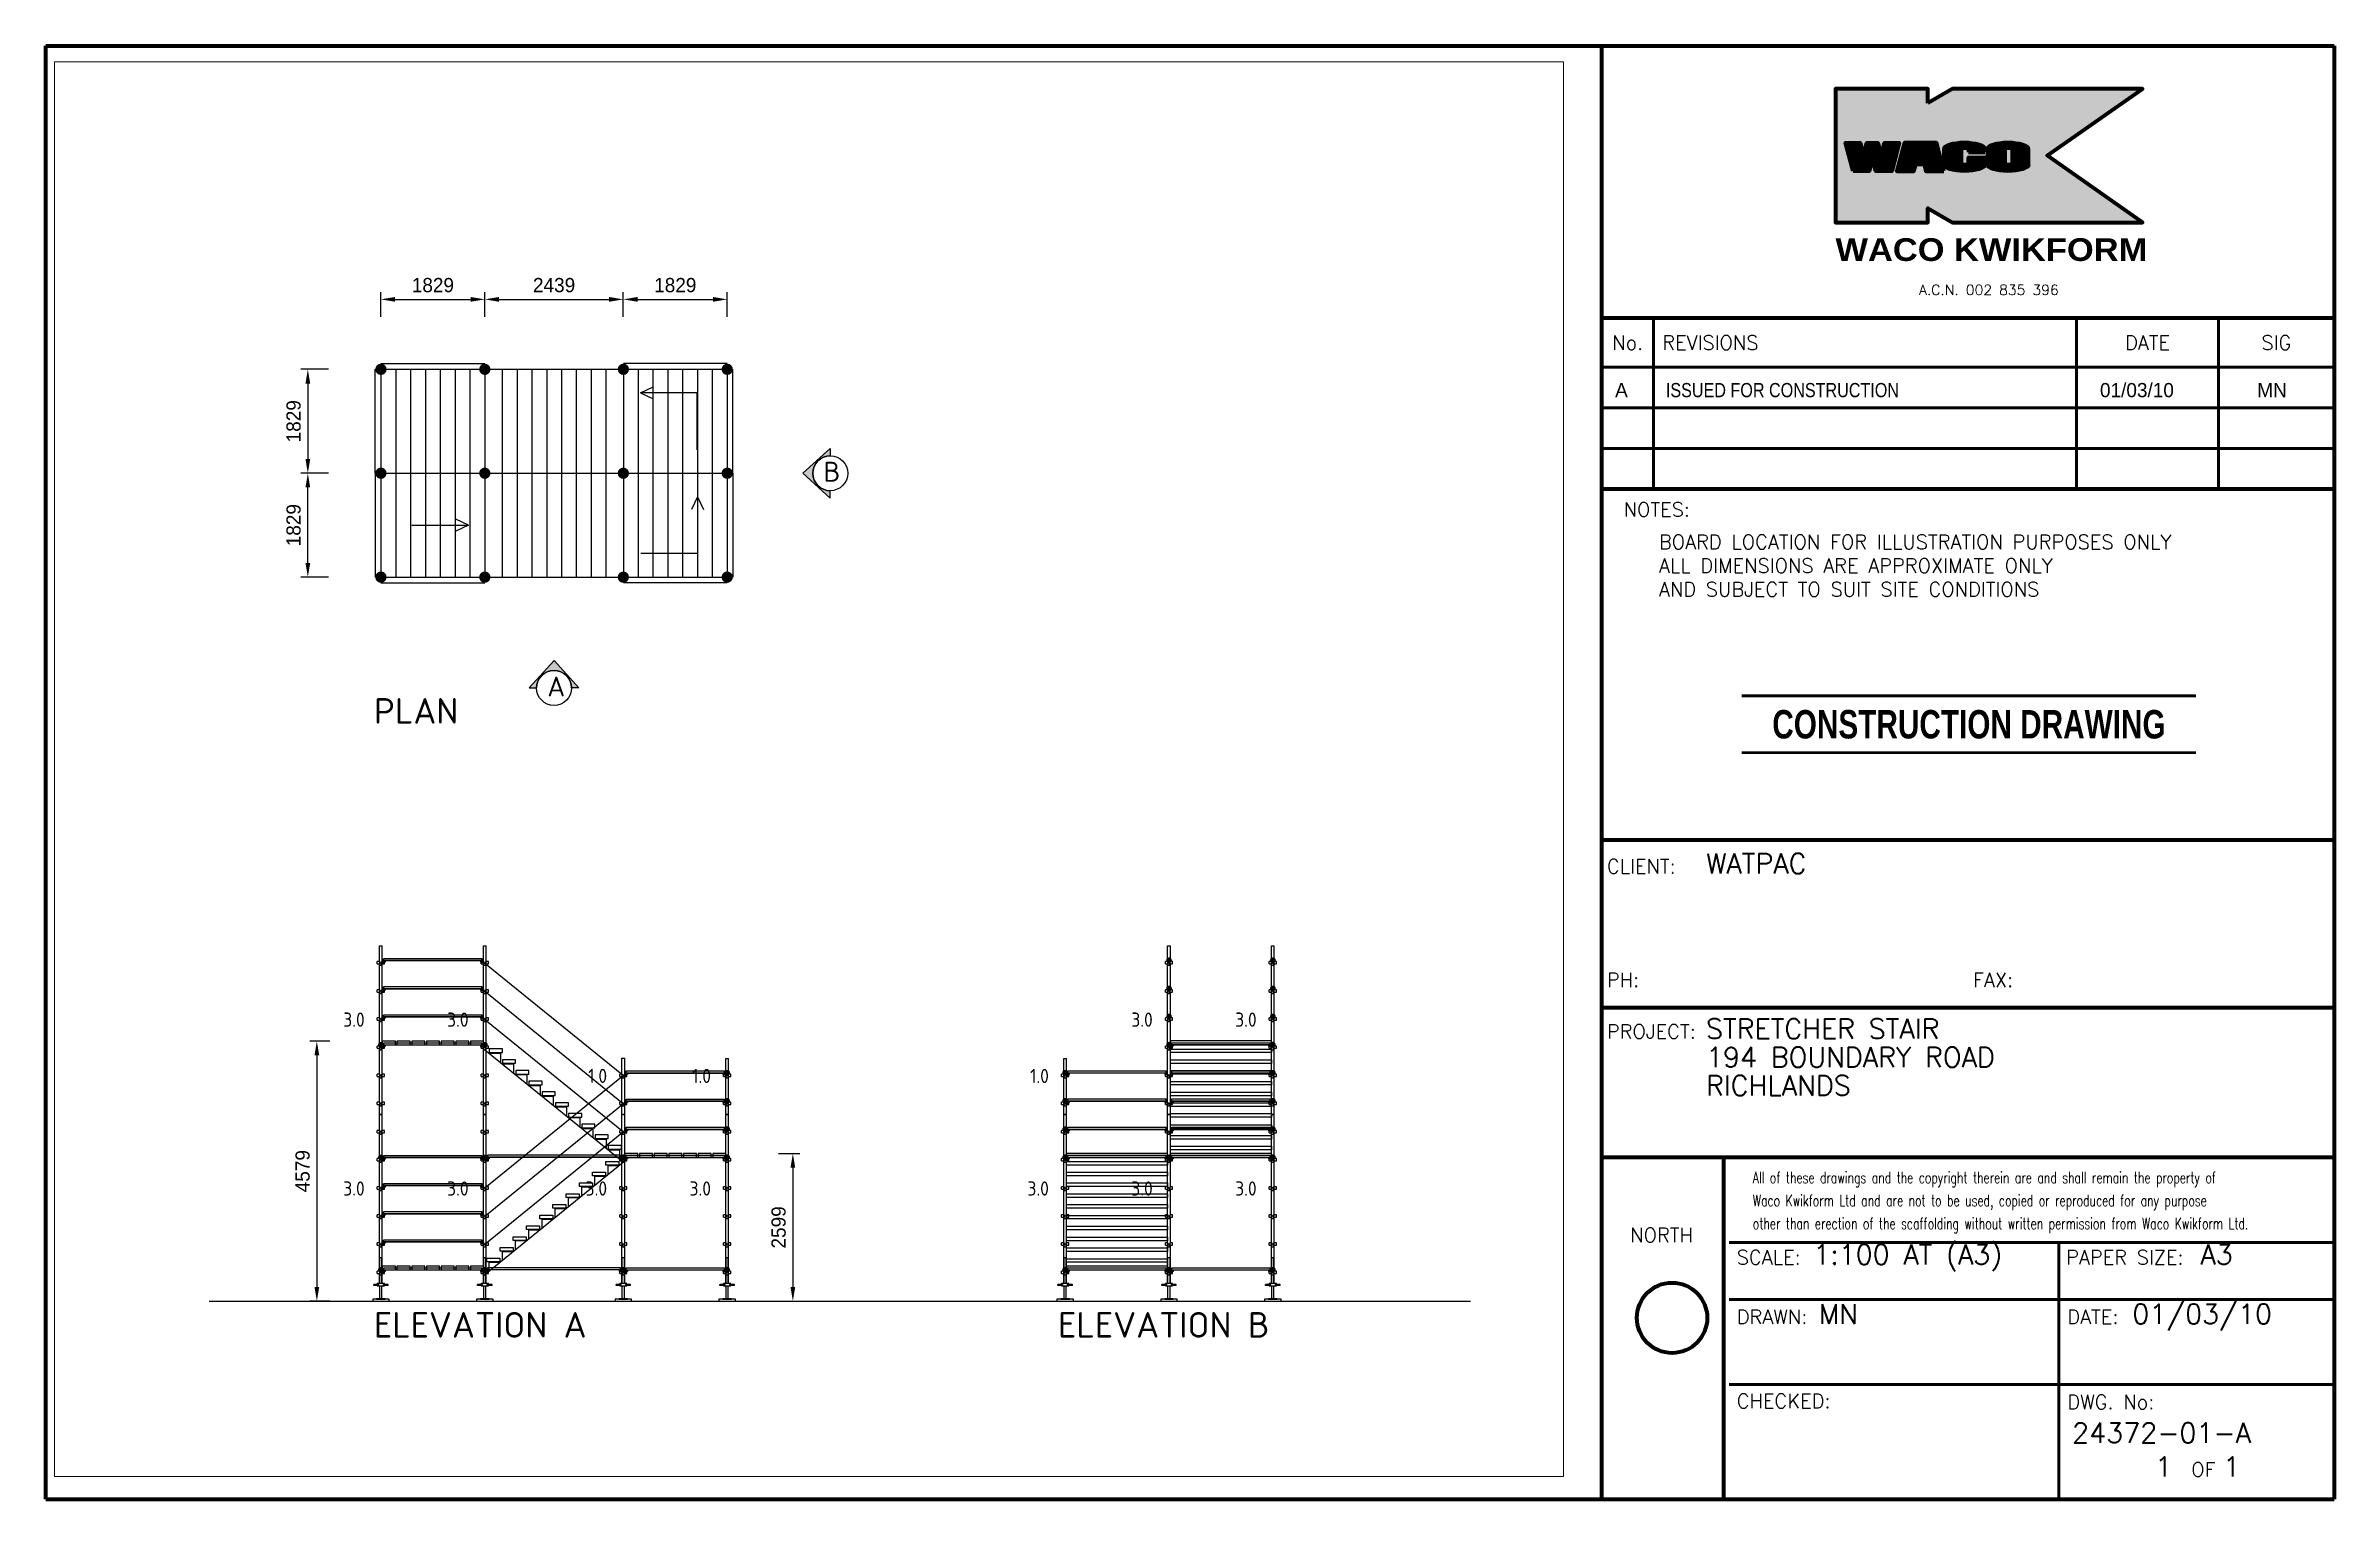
# Paper-space layout 'WACO Kwikform A3 Drawing Sheet No Ledgen' of a CAD drawing. Header units: millimetres. Extents: x 0 to 403, y 0 to 256.
# The model-space entities are those that its viewports show. They can reach past a viewport. Long polylines and large blocks are cut down to what shows.
import ezdxf
from ezdxf.enums import TextEntityAlignment as Align

# ---------------------------------------------------------------- set-up
doc = ezdxf.new("R2010")
doc.units = ezdxf.units.MM
doc.header["$PDMODE"] = 34
doc.header["$PDSIZE"] = -10
doc.layers.get('0').update_dxf_attribs({"linetype": 'CONTINUOUS'})
doc.layers.get('Defpoints').update_dxf_attribs({"linetype": 'CONTINUOUS'})
for name, color, linetype in [('CONSTRUCTION', 7, 'CONTINUOUS'), ('KwikScaf Matrix', 7, 'CONTINUOUS'), ('KwikScaf Sections', 7, 'CONTINUOUS'), ('RED', 8, 'CONTINUOUS')]:
    doc.layers.add(name, color=color, linetype=linetype)
for name, color, linetype, lineweight in [('Sheet 018', 10, 'CONTINUOUS', 18), ('Sheet 025', 7, 'CONTINUOUS', 25), ('Sheet 035', 5, 'CONTINUOUS', 35), ('Sheet 050', 130, 'CONTINUOUS', 50), ('Sheet 070', 180, 'CONTINUOUS', 70)]:
    doc.layers.add(name, color=color, linetype=linetype, lineweight=lineweight)
doc.layers.add('Viewport', color=7, linetype='CONTINUOUS', plot=False)
doc.styles.add('ARCH', font='archd.shx', dxfattribs={"height": 250})
doc.styles.add('KwikScaf ISO', font='isocp.shx')
doc.styles.add('ROMANS', font='romans')
doc.styles.add('STAMP', font='ARIALBD.TTF')
doc.styles.add('WACO', font='')
doc.styles.get('WACO').set_extended_font_data('Arial Black')
doc.dimstyles.new('ISO-25', dxfattribs={"dimscale": 0, "dimtxt": 250, "dimasz": 250, "dimexe": 125, "dimexo": 125, "dimgap": 125, "dimtad": 1, "dimdec": 0, "dimdsep": 46, "dimtxsty": 'Standard', "dimcen": 250, "dimclrd": 256, "dimclre": 256, "dimclrt": 256, "dimazin": 0, "dimtfac": 1, "dimtdec": 0, "dimtmove": 0, "dimatfit": 3, "dimfxl": 1, "dimlwd": -1, "dimlwe": -1, "dimarcsym": 0})
pattern_1 = [(0, (0, 0), (0, 0.174625), [0.127, -0.047625]), (90, (0, 0), (-0.174625, 1e-17), [0.127, -0.047625])]

psp = doc.layouts.new('WACO Kwikform A3 Drawing Sheet No Ledgen')

# ---------------------------------------------------------------- texts
at = {"layer": 'Sheet 018', "color": 7, "style": 'WACO', "width": 0.982356}
psp.add_text('WACO KWIKFORM', height=4, dxfattribs=at).set_placement((315.11, 217.94), (370, 217.94), align=Align.FIT)
at = {"layer": 'Sheet 018', "color": 7, "style": 'ROMANS'}
psp.add_text('A.C.N. 002 835 396', height=1.8, dxfattribs=at).set_placement((342.11, 211.95), align=Align.CENTER)
at = {"layer": 'Sheet 018', "color": 7, "style": 'ROMANS', "width": 0.7}
for s, p in [('All of these drawings and the copyright therein are and shall remain the property of ', (300.56, 55.61)), ('Waco Kwikform Ltd and are not to be used, copied or reproduced for any purpose ', (300.56, 51.57)), ('other than erection of the scaffolding without written permission from Waco Kwikform Ltd.', (300.56, 47.52))]:
    psp.add_text(s, height=2, dxfattribs=at).set_placement(p)
at = {"layer": 'Sheet 025', "color": 7, "style": 'ROMANS'}
for s, p in [('No.', (278.53, 203.57)), ('DATE', (370.06, 203.57)), ('SIG', (392.74, 203.57))]:
    psp.add_text(s, height=2.5, dxfattribs=at).set_placement(p, align=Align.MIDDLE_CENTER)
psp.add_text('REVISIONS', height=2.5, dxfattribs=at).set_placement((284.62, 203.57), align=Align.MIDDLE_LEFT)
psp.add_text('NOTES:', height=2.5, dxfattribs=at).set_placement((277.81, 172.94))
at = {"layer": 'Sheet 025', "style": 'ROMANS'}
psp.add_text('NORTH', height=2.5, dxfattribs=at).set_placement((278.97, 45.25))
at = {"layer": 'Sheet 025', "color": 7, "insert": (284.03, 169.74), "char_height": 2.5, "width": 104.1343, "attachment_point": 1, "style": 'ROMANS'}
psp.add_mtext('BOARD LOCATION FOR ILLUSTRATION PURPOSES ONLY\\PALL DIMENSIONS ARE APPROXIMATE ONLY\\PAND SUBJECT TO SUIT SITE CONDITIONS', dxfattribs=at)

msp = doc.modelspace()

# ---------------------------------------------------------------- texts
at = {"width": 6710.085, "attachment_point": 1, "style": 'KwikScaf ISO'}
for s, insert, char_height in [('{\\fISOCPEUR|b1|i0|c0|p34;B}', (50905.3, 4368.4), 350), ('{\\fISOCPEUR|b1|i0|c0|p34;A}', (46042.4, 589), 350), ('{\\fISOCPEUR|b1|i0|c0|p34;PLAN}', (42989.4, 209.5), 450), ('{\\fISOCPEUR|b1|i0|c0|p34;ELEVATION A}', (42989.4, -10597), 450), ('{\\fISOCPEUR|b1|i0|c0|p34;ELEVATION B}', (55035.8, -10597), 450)]:
    msp.add_mtext(s, dxfattribs=dict(at, insert=insert, char_height=char_height))
at = {"layer": 'KwikScaf Sections', "color": 7, "style": 'KwikScaf ISO'}
for s, p in [('  3.0  ', (43113.4, -5450.3)), ('  3.0  ', (44942.4, -5450.3)), ('  3.0  ', (56988.7, -5450.3)), ('  3.0  ', (58817.7, -5450.3)), ('  1.0  ', (47381.4, -6440.3)), ('  1.0  ', (49210.4, -6441)), ('  1.0  ', (55159.7, -6441)), ('  3.0  ', (43113.4, -8422.3)), ('  3.0  ', (44942.4, -8422.3)), ('  3.0  ', (47381.4, -8422.3)), ('  3.0  ', (49210.4, -8422.3)), ('  3.0  ', (55159.7, -8422.3)), ('  3.0  ', (56988.7, -8422.3)), ('  3.0  ', (58817.7, -8422.3))]:
    msp.add_text(s, height=250, dxfattribs=at).set_placement(p, align=Align.MIDDLE_RIGHT)

# ---------------------------------------------------------------- blocks, each defined once
blk = doc.blocks.new('REVDES')
at = {"style": 'ARCH'}
for tag, p in [('01', (2.31, 1.87)), ('03', (87.68, 1.87)), ('04', (115.37, 1.87))]:
    blk.add_attdef(tag, p, '', height=2.5, dxfattribs=at)
at = {"style": 'ARCH', "width": 0.85}
blk.add_attdef('02', (11.25, 1.87), '', height=2.5, dxfattribs=at)
blk = doc.blocks.new('CONSTRUCT')
at = {"layer": 'RED', "const_width": 100}
for points in [[(-8000, 1000), (8000, 1000)], [(-8000, -1000), (8000, -1000)]]:
    blk.add_lwpolyline(points, dxfattribs=at)
at = {"layer": 'RED', "style": 'STAMP', "width": 0.75}
blk.add_text('CONSTRUCTION DRAWING', height=1000, dxfattribs=at).set_placement((0, 0), align=Align.MIDDLE)
blk = doc.blocks.new('REVISED TITLE')
at = {"layer": 'Sheet 025', "style": 'ROMANS'}
for s, p in [('CLIENT:', (-128.05, 110.15)), ('PH:', (-128.05, 90.15)), ('FAX:', (-63.6, 90.15)), ('PROJECT:', (-128.05, 81.06)), ('SCALE:', (-105.19, 41.33)), ('PAPER SIZE:', (-47.19, 41.33)), ('DRAWN:', (-105.19, 30.85)), ('DATE:', (-46.99, 30.85)), ('CHECKED:', (-105.19, 16.04)), ('DWG. No:', (-46.99, 15.86)), ('OF', (-25.18, 3.98))]:
    blk.add_text(s, height=2.5, dxfattribs=at).set_placement(p)
at = {"layer": 'Sheet 035', "style": 'ROMANS'}
for tag, p in [('CLIENT_CONTACT', (-110.61, 110.15)), ('COMPANY', (-110.61, 105.15)), ('ADDRESS_STREET', (-110.61, 100.15)), ('CITY', (-110.61, 95.15)), ('PHONE_NO.', (-110.61, 90.15)), ('FAX_NO.', (-46.16, 90.15)), ('PROJECT_TITLE:', (-110.61, 81.06)), ('PROJECT_DESCRIPTION', (-110.61, 76.06)), ('PROJECT_DESCRIPTION_2', (-110.61, 71.06)), ('PROJECT_DESCRIPTION_3', (-110.61, 66.06)), ('PROJECT_DESCRIPTION_4', (-110.61, 61.06)), ('SCALE', (-91.76, 41.33)), ('PAPER_SIZE', (-23.56, 41.33)), ('DRAFTSMAN', (-90.76, 30.85)), ('DATE', (-35.55, 30.85)), ('DWG_NO', (-46.15, 9.93))]:
    blk.add_attdef(tag, p, '', height=3.5, dxfattribs=at)
for tag, p in [('PAGE_NO.', (-30.05, 3.98)), ('OF_PAGES.', (-18.05, 3.98))]:
    blk.add_attdef(tag, text='', height=3.5, dxfattribs=at).set_placement(p, align=Align.CENTER)
blk = doc.blocks.new('WACO LOGO')
h = blk.add_hatch()
h.set_pattern_fill('ANGLE', color=140, scale=0.025, style=0)
h.set_pattern_definition(pattern_1)
h.paths.add_polyline_path([(493.69, 275.27), (494.27, 273.1), (497.09, 273.1), (498.42, 278.06), (495.82, 278.06), (495.23, 275.87), (494.64, 278.06), (492.73, 278.06), (492.14, 275.87), (491.55, 278.06), (488.96, 278.06), (490.29, 273.1), (493.11, 273.1)])
h = blk.add_hatch()
h.set_pattern_fill('ANGLE', color=140, scale=0.025, style=0)
h.set_pattern_definition(pattern_1)
h.paths.add_polyline_path([(504.96, 278.06), (499.32, 278.06), (497.99, 273.1), (501.01, 273.1), (501.33, 274.31), (502.79, 274.31), (503.11, 273.1), (506.29, 273.1)])
h.paths.add_polyline_path([(502.14, 276.71), (502.6, 274.99), (501.68, 274.99)], flags=16)
h = blk.add_hatch()
h.set_pattern_fill('ANGLE', color=140, scale=0.025, style=0)
h.set_pattern_definition(pattern_1)
edge = h.paths.add_edge_path()
edge.add_ellipse((509.97, 276.84), major_axis=(-0.658, 0), ratio=0.455652, start_angle=180, end_angle=360, ccw=False)
edge.add_line((510.63, 276.84), (510.63, 276.42))
edge.add_line((510.63, 276.42), (513.49, 276.42))
edge.add_line((513.49, 276.42), (513.49, 276.96))
edge.add_ellipse((509.88, 276.96), major_axis=(-3.61, 0), ratio=0.304653, start_angle=180, end_angle=360)
edge.add_line((506.27, 276.96), (506.27, 274.2))
edge.add_ellipse((509.88, 274.2), major_axis=(-3.61, 0), ratio=0.304653, start_angle=0, end_angle=180)
edge.add_line((513.49, 274.2), (513.49, 275.5))
edge.add_line((513.49, 275.5), (510.63, 275.5))
edge.add_line((510.63, 275.5), (510.63, 274.44))
edge.add_ellipse((509.97, 274.48), major_axis=(-0.658, 0), ratio=0.455652, start_angle=0, end_angle=180, ccw=False)
edge.add_line((509.31, 274.48), (509.31, 276.88))
h = blk.add_hatch()
h.set_pattern_fill('ANGLE', color=140, scale=0.025, style=0)
h.set_pattern_definition(pattern_1)
edge = h.paths.add_edge_path()
edge.add_ellipse((517.56, 276.96), major_axis=(-3.61, 0), ratio=0.304653, start_angle=180, end_angle=360)
edge.add_line((513.95, 276.96), (513.95, 274.2))
edge.add_ellipse((517.56, 274.2), major_axis=(-3.61, 0), ratio=0.304653, start_angle=0, end_angle=180)
edge.add_line((521.17, 274.2), (521.17, 276.96))
edge = h.paths.add_edge_path(flags=16)
edge.add_ellipse((517.65, 276.84), major_axis=(-0.658, 0), ratio=0.455652, start_angle=180, end_angle=360, ccw=False)
edge.add_line((518.31, 276.84), (518.31, 274.44))
edge.add_ellipse((517.65, 274.48), major_axis=(-0.658, 0), ratio=0.455652, start_angle=0, end_angle=180, ccw=False)
edge.add_line((517, 274.48), (517, 276.88))
at = {"layer": 'Sheet 070'}
h = blk.add_hatch(color=51, dxfattribs=at)
h.paths.add_polyline_path([(501.68, 274.99), (502.6, 274.99), (502.14, 276.71)], flags=0)
h.paths.add_polyline_path([(506.29, 273.1), (504.96, 278.06), (499.32, 278.06), (497.99, 273.1), (501.01, 273.1), (501.33, 274.31), (502.79, 274.31), (503.11, 273.1)], flags=16)
h.paths.add_polyline_path([(490.29, 273.1), (488.96, 278.06), (491.55, 278.06), (492.14, 275.87), (492.73, 278.06), (494.64, 278.06), (495.23, 275.87), (495.82, 278.06), (498.42, 278.06), (497.09, 273.1), (494.27, 273.1), (493.69, 275.27), (493.11, 273.1)], flags=16)
h.paths.add_polyline_path([(503.44, 285.06), (503.44, 287.56), (487.19, 287.56), (487.19, 264.06), (503.44, 264.06), (503.44, 266.56), (507.77, 264.06), (541.27, 264.06), (524.49, 275.81), (541.27, 287.56), (507.77, 287.56)])
edge = h.paths.add_edge_path(flags=16)
edge.add_line((510.63, 274.48), (510.63, 275.5))
edge.add_line((510.63, 275.5), (513.49, 275.5))
edge.add_line((513.49, 275.5), (513.49, 274.2))
edge.add_ellipse((509.88, 274.2), major_axis=(-3.61, 0), ratio=0.304653, start_angle=0, end_angle=180, ccw=False)
edge.add_line((506.27, 274.2), (506.27, 276.96))
edge.add_ellipse((509.88, 276.96), major_axis=(-3.61, 0), ratio=0.304653, start_angle=180, end_angle=360, ccw=False)
edge.add_line((513.49, 276.96), (513.49, 276.42))
edge.add_line((513.49, 276.42), (510.63, 276.42))
edge.add_line((510.63, 276.42), (510.63, 276.84))
edge.add_ellipse((509.97, 276.84), major_axis=(-0.658, 0), ratio=0.455652, start_angle=180, end_angle=360)
edge.add_line((509.31, 276.84), (509.31, 274.48))
edge.add_ellipse((509.97, 274.48), major_axis=(-0.658, 0), ratio=0.455652, start_angle=0, end_angle=180)
edge = h.paths.add_edge_path(flags=16)
edge.add_ellipse((517.56, 274.2), major_axis=(-3.61, 0), ratio=0.304653, start_angle=0, end_angle=180, ccw=False)
edge.add_line((513.95, 274.2), (513.95, 276.96))
edge.add_ellipse((517.56, 276.96), major_axis=(-3.61, 0), ratio=0.304653, start_angle=180, end_angle=360, ccw=False)
edge.add_line((521.17, 276.96), (521.17, 274.2))
edge = h.paths.add_edge_path(flags=0)
edge.add_line((517, 276.84), (517, 274.48))
edge.add_ellipse((517.65, 274.48), major_axis=(-0.658, 0), ratio=0.455652, start_angle=0, end_angle=180)
edge.add_line((518.31, 274.48), (518.31, 276.84))
edge.add_ellipse((517.65, 276.84), major_axis=(-0.658, 0), ratio=0.455652, start_angle=180, end_angle=360)
for p, q in [((506.27, 276.96), (506.27, 274.2)), ((509.31, 276.84), (509.31, 274.48)), ((510.63, 276.84), (510.63, 276.42)), ((510.63, 276.42), (513.49, 276.42)), ((513.49, 276.42), (513.49, 276.96)), ((513.95, 276.96), (513.95, 274.2)), ((517, 276.84), (517, 274.48)), ((518.31, 276.84), (518.31, 274.48)), ((521.17, 274.2), (521.17, 276.96))]:
    blk.add_line(p, q, dxfattribs=at)
at = {"layer": 'Sheet 070', "color": 7}
blk.add_lwpolyline([(503.44, 285.06), (503.44, 287.56), (487.19, 287.56), (487.19, 264.06), (503.44, 264.06), (503.44, 266.56), (507.77, 264.06), (541.27, 264.06), (524.49, 275.81), (541.27, 287.56), (507.77, 287.56)], close=True, dxfattribs=at)
at = {"layer": 'Sheet 070'}
for points in [[(490.29, 273.1), (488.96, 278.06), (491.55, 278.06), (492.14, 275.87), (492.73, 278.06), (494.64, 278.06), (495.23, 275.87), (495.82, 278.06), (498.42, 278.06), (497.09, 273.1), (494.27, 273.1), (493.69, 275.27), (493.11, 273.1), (490.29, 273.1)], [(506.29, 273.1), (504.96, 278.06), (499.32, 278.06), (497.99, 273.1), (501.01, 273.1), (501.33, 274.31), (502.79, 274.31), (503.11, 273.1)], [(501.68, 274.99), (502.6, 274.99), (502.14, 276.71)]]:
    blk.add_lwpolyline(points, close=True, dxfattribs=at)
blk.add_lwpolyline([(510.63, 274.48), (510.63, 275.5), (513.49, 275.5), (513.49, 274.2)], dxfattribs=at)
for centre, major_axis, ratio in [((509.88, 276.96), (-3.61, 0), 0.304653), ((517.56, 276.96), (-3.61, 0), 0.304653), ((509.97, 276.84), (-0.658, 0), 0.455652), ((517.65, 276.84), (-0.658, 0), 0.455652)]:
    blk.add_ellipse(centre, major_axis=major_axis, ratio=ratio, start_param=3.141593, end_param=6.283185, dxfattribs=at)
at = {"layer": 'Sheet 070', "extrusion": (0, 0, -1)}
for centre, major_axis, ratio in [((509.88, 274.2), (-3.61, 0), 0.304653), ((509.97, 274.48), (-0.658, 0), 0.455652), ((517.56, 274.2), (-3.61, 0), 0.304653), ((517.65, 274.48), (-0.658, 0), 0.455652)]:
    blk.add_ellipse(centre, major_axis=major_axis, ratio=ratio, start_param=3.141593, end_param=6.283185, dxfattribs=at)
blk = doc.blocks.new('*D39')
for p, q in [((43113, 6921), (43113, 7352)), ((44942, 6921), (44942, 7352)), ((43363, 7227), (44692, 7227))]:
    blk.add_line(p, q)
for points in [[(43363, 7269), (43363, 7185), (43113, 7227)], [(44692, 7269), (44692, 7185), (44942, 7227)]]:
    blk.add_solid(points)
at = {"layer": 'Defpoints', "color": 0}
for p in [(44942, 7227), (43113, 6796), (44942, 6796)]:
    blk.add_point(p, dxfattribs=at)
at = {"insert": (44028, 7477), "char_height": 250, "attachment_point": 5}
blk.add_mtext('1829', dxfattribs=at)
blk = doc.blocks.new('*D40')
for p, q in [((44942, 6921), (44942, 7352)), ((47381, 6921), (47381, 7352)), ((45192, 7227), (47131, 7227))]:
    blk.add_line(p, q)
for points in [[(45192, 7269), (45192, 7185), (44942, 7227)], [(47131, 7269), (47131, 7185), (47381, 7227)]]:
    blk.add_solid(points)
at = {"layer": 'Defpoints', "color": 0}
for p in [(47381, 7227), (44942, 6796), (47381, 6796)]:
    blk.add_point(p, dxfattribs=at)
at = {"insert": (46162, 7477), "char_height": 250, "attachment_point": 5}
blk.add_mtext('2439', dxfattribs=at)
blk = doc.blocks.new('*D41')
for p, q in [((47381, 6921), (47381, 7352)), ((49210, 6921), (49210, 7352)), ((47631, 7227), (48960, 7227))]:
    blk.add_line(p, q)
for points in [[(47631, 7269), (47631, 7185), (47381, 7227)], [(48960, 7269), (48960, 7185), (49210, 7227)]]:
    blk.add_solid(points)
at = {"layer": 'Defpoints', "color": 0}
for p in [(49210, 7227), (47381, 6796), (49210, 6796)]:
    blk.add_point(p, dxfattribs=at)
at = {"insert": (48296, 7477), "char_height": 250, "attachment_point": 5}
blk.add_mtext('1829', dxfattribs=at)
blk = doc.blocks.new('*D42')
for p, q in [((42188, 5996), (41701, 5996)), ((41826, 5746), (41826, 4417)), ((42188, 4167), (41701, 4167))]:
    blk.add_line(p, q)
for points in [[(41785, 5746), (41868, 5746), (41826, 5996)], [(41785, 4417), (41868, 4417), (41826, 4167)]]:
    blk.add_solid(points)
at = {"layer": 'Defpoints', "color": 0}
for p in [(42313, 5996), (41826, 4167), (42313, 4167)]:
    blk.add_point(p, dxfattribs=at)
at = {"insert": (41576, 5082), "char_height": 250, "attachment_point": 5, "rotation": 90}
blk.add_mtext('1829', dxfattribs=at)
blk = doc.blocks.new('*D43')
for p, q in [((42188, 4167), (41701, 4167)), ((41826, 2588), (41826, 3917)), ((42188, 2338), (41701, 2338))]:
    blk.add_line(p, q)
for points in [[(41785, 3917), (41868, 3917), (41826, 4167)], [(41785, 2588), (41868, 2588), (41826, 2338)]]:
    blk.add_solid(points)
at = {"layer": 'Defpoints', "color": 0}
for p in [(41826, 4167), (42313, 4167), (42313, 2338)]:
    blk.add_point(p, dxfattribs=at)
at = {"insert": (41576, 3253), "char_height": 250, "attachment_point": 5, "rotation": 90}
blk.add_mtext('1829', dxfattribs=at)
blk = doc.blocks.new('2D Standard 3 Metre')
at = {"layer": 'KwikScaf Matrix', "color": 0, "extrusion": (0, 1, 0)}
for p, q in [((-185, -24), (-185, 24)), ((-185, 24), (-8, 24)), ((-33, 16), (7, 16)), ((-33, 16), (-33, 6)), ((-33, 6), (-33, -6)), ((-8, 64), (-8, 60)), ((-8, 64), (32, 64)), ((-8, 60), (-8, 22)), ((-8, 22), (32, 22)), ((-8, 22), (-8, 18)), ((32, 18), (-8, 18)), ((7, 6), (7, 16)), ((7, -6), (7, 6)), ((32, 60), (32, 64)), ((32, 22), (32, 60)), ((32, 24), (487, 24)), ((32, 18), (32, 22)), ((462, 16), (462, 6)), ((462, 16), (502, 16)), ((462, 6), (462, -6)), ((487, 64), (487, 60)), ((487, 64), (527, 64)), ((487, 60), (487, 22)), ((487, 22), (527, 22)), ((487, 22), (487, 18)), ((527, 18), (487, 18)), ((502, 6), (502, 16)), ((502, -6), (502, 6)), ((527, 60), (527, 64)), ((527, 22), (527, 60)), ((527, 24), (982, 24)), ((527, 18), (527, 22)), ((957, 16), (997, 16)), ((957, 16), (957, 6)), ((957, 6), (957, -6)), ((982, 64), (982, 60)), ((982, 64), (1022, 64)), ((982, 60), (982, 22)), ((982, 22), (1022, 22)), ((982, 22), (982, 18)), ((1022, 18), (982, 18)), ((997, 6), (997, 16)), ((997, -6), (997, 6)), ((1022, 60), (1022, 64)), ((1022, 22), (1022, 60)), ((1022, 24), (1477, 24)), ((1022, 18), (1022, 22)), ((1452, 16), (1492, 16)), ((1452, 16), (1452, 6)), ((1452, 6), (1452, -6)), ((1477, 64), (1477, 60)), ((1477, 64), (1517, 64)), ((1477, 60), (1477, 22)), ((1477, 22), (1517, 22)), ((1477, 22), (1477, 18)), ((1517, 18), (1477, 18)), ((1492, 6), (1492, 16)), ((1492, -6), (1492, 6)), ((1517, 60), (1517, 64)), ((1517, 22), (1517, 60)), ((1517, 24), (1972, 24)), ((1517, 18), (1517, 22)), ((1947, 16), (1987, 16)), ((1947, 16), (1947, 6)), ((1947, 6), (1947, -6)), ((1972, 64), (1972, 60)), ((1972, 64), (2012, 64)), ((1972, 60), (1972, 22)), ((1972, 22), (2012, 22)), ((1972, 22), (1972, 18)), ((2012, 18), (1972, 18)), ((1987, 6), (1987, 16)), ((1987, -6), (1987, 6)), ((2012, 60), (2012, 64)), ((2012, 22), (2012, 60)), ((2012, 24), (2467, 24)), ((2012, 18), (2012, 22)), ((2442, 16), (2442, 6)), ((2442, 16), (2482, 16)), ((2442, 6), (2442, -6)), ((2467, 64), (2467, 60)), ((2467, 64), (2507, 64)), ((2467, 60), (2467, 22)), ((2467, 22), (2507, 22)), ((2467, 22), (2467, 18)), ((2507, 18), (2467, 18)), ((2482, 6), (2482, 16)), ((2482, -6), (2482, 6)), ((2507, 60), (2507, 64)), ((2507, 22), (2507, 60)), ((2507, 24), (2787, 24)), ((2507, 18), (2507, 22)), ((2787, 24), (2787, -24)), ((-185, -24), (-8, -24)), ((-33, -6), (-33, -16)), ((-33, -16), (7, -16)), ((-8, -18), (32, -18)), ((-8, -18), (-8, -22)), ((-8, -22), (-8, -60)), ((-8, -22), (32, -22)), ((-8, -60), (-8, -64)), ((-8, -64), (32, -64)), ((7, -16), (7, -6)), ((32, -22), (32, -18)), ((32, -60), (32, -22)), ((32, -24), (487, -24)), ((32, -64), (32, -60)), ((462, -6), (462, -16)), ((462, -16), (502, -16)), ((487, -18), (527, -18)), ((487, -18), (487, -22)), ((487, -22), (487, -60)), ((487, -22), (527, -22)), ((487, -60), (487, -64)), ((487, -64), (527, -64)), ((502, -16), (502, -6)), ((527, -22), (527, -18)), ((527, -60), (527, -22)), ((527, -24), (982, -24)), ((527, -64), (527, -60)), ((957, -6), (957, -16)), ((957, -16), (997, -16)), ((982, -18), (1022, -18)), ((982, -18), (982, -22)), ((982, -22), (982, -60)), ((982, -22), (1022, -22)), ((982, -60), (982, -64)), ((982, -64), (1022, -64)), ((997, -16), (997, -6)), ((1022, -22), (1022, -18)), ((1022, -60), (1022, -22)), ((1022, -24), (1477, -24)), ((1022, -64), (1022, -60)), ((1452, -6), (1452, -16)), ((1452, -16), (1492, -16)), ((1477, -18), (1517, -18)), ((1477, -18), (1477, -22)), ((1477, -22), (1477, -60)), ((1477, -22), (1517, -22)), ((1477, -60), (1477, -64)), ((1477, -64), (1517, -64)), ((1492, -16), (1492, -6)), ((1517, -22), (1517, -18)), ((1517, -60), (1517, -22)), ((1517, -24), (1972, -24)), ((1517, -64), (1517, -60)), ((1947, -6), (1947, -16)), ((1947, -16), (1987, -16)), ((1972, -18), (2012, -18)), ((1972, -18), (1972, -22)), ((1972, -22), (1972, -60)), ((1972, -22), (2012, -22)), ((1972, -60), (1972, -64)), ((1972, -64), (2012, -64)), ((1987, -16), (1987, -6)), ((2012, -22), (2012, -18)), ((2012, -60), (2012, -22)), ((2012, -24), (2467, -24)), ((2012, -64), (2012, -60)), ((2442, -6), (2442, -16)), ((2442, -16), (2482, -16)), ((2467, -18), (2507, -18)), ((2467, -18), (2467, -22)), ((2467, -22), (2467, -60)), ((2467, -22), (2507, -22)), ((2467, -60), (2467, -64)), ((2467, -64), (2507, -64)), ((2482, -16), (2482, -6)), ((2507, -22), (2507, -18)), ((2507, -60), (2507, -22)), ((2507, -24), (2787, -24)), ((2507, -64), (2507, -60))]:
    blk.add_line(p, q, dxfattribs=at)
blk = doc.blocks.new('2D Jack Adjustable Screw')
at = {"color": 0, "extrusion": (1, -1.83691e-16, 2.30446e-16)}
for p, q in [((-265.5, 100), (-273.5, 100)), ((-273.5, 100), (-273.5, -52)), ((-265.5, 100), (-265.5, -52)), ((-265.5, 42.5), (-40, 42.5)), ((-265.5, 5.5), (-40, 5.5)), ((-40, 87.75), (-35, 87.75)), ((-40, 87.75), (-40, 24)), ((-40, 24), (-40, -39.75)), ((-35, 151.5), (-20, 151.5)), ((-35, 62.25), (-35, 151.5)), ((-35, 62.25), (-20, 62.25)), ((-20, 62.25), (-20, 151.5)), ((-20, 87.75), (0, 87.75)), ((0, 24), (0, 87.75)), ((0, 42.5), (454.5, 42.5)), ((0, -39.75), (0, 24)), ((0, 5.5), (454.5, 5.5)), ((454.5, 24), (454.5, 42.5)), ((454.5, 5.5), (454.5, 24)), ((-265.5, -52), (-273.5, -52)), ((-40, -39.75), (-35, -39.75)), ((-20, -14.25), (-35, -14.25)), ((-35, -103.5), (-35, -14.25)), ((-35, -103.5), (-20, -103.5)), ((-20, -103.5), (-20, -14.25)), ((-20, -39.75), (0, -39.75))]:
    blk.add_line(p, q, dxfattribs=at)
blk = doc.blocks.new('2D Transom 1.8 Metre')
at = {"color": 0, "extrusion": (0, 1, -1.83691e-16)}
for p, q in [((0, -25), (0, 50)), ((0, 50), (20, 50)), ((13, 0), (10, -25)), ((50, 0), (13, 0)), ((20, 50), (17, 25)), ((17, 25), (25, 25)), ((25, 63), (1755, 63)), ((25, 30), (25, 63)), ((25, 30), (1755, 30)), ((25, 25), (25, 30)), ((25, 25), (1755, 25)), ((50, 25), (50, 0)), ((1730, 25), (1730, 0)), ((1755, 30), (1755, 63)), ((1755, 25), (1755, 30)), ((1763, 25), (1755, 25)), ((1760, 50), (1763, 25)), ((1780, 50), (1760, 50)), ((1780, -25), (1780, 50)), ((10, -25), (0, -25)), ((1730, 0), (1767, 0)), ((1767, 0), (1770, -25)), ((1770, -25), (1780, -25))]:
    blk.add_line(p, q, dxfattribs=at)
blk = doc.blocks.new('2D Standard 1 Metre')
at = {"layer": 'KwikScaf Matrix', "color": 0, "extrusion": (0, 1, 0)}
for p, q in [((-185, -24), (-185, 24)), ((-185, 24), (-8, 24)), ((-33, 16), (7, 16)), ((-33, 16), (-33, 6)), ((-33, 6), (-33, -6)), ((-8, 64), (32, 64)), ((-8, 64), (-8, 60)), ((-8, 60), (-8, 22)), ((-8, 22), (32, 22)), ((-8, 22), (-8, 18)), ((32, 18), (-8, 18)), ((7, 6), (7, 16)), ((7, -6), (7, 6)), ((32, 60), (32, 64)), ((32, 22), (32, 60)), ((32, 24), (487, 24)), ((32, 18), (32, 22)), ((462, 16), (502, 16)), ((462, 16), (462, 6)), ((462, 6), (462, -6)), ((487, 64), (487, 60)), ((487, 64), (527, 64)), ((487, 60), (487, 22)), ((487, 22), (527, 22)), ((487, 22), (487, 18)), ((527, 18), (487, 18)), ((502, 6), (502, 16)), ((502, -6), (502, 6)), ((527, 60), (527, 64)), ((527, 22), (527, 60)), ((527, 24), (805, 24)), ((527, 18), (527, 22)), ((805, 24), (805, -24)), ((-185, -24), (-8, -24)), ((-33, -6), (-33, -16)), ((-33, -16), (7, -16)), ((-8, -18), (32, -18)), ((-8, -18), (-8, -22)), ((-8, -22), (32, -22)), ((-8, -22), (-8, -60)), ((-8, -60), (-8, -64)), ((-8, -64), (32, -64)), ((7, -16), (7, -6)), ((32, -22), (32, -18)), ((32, -60), (32, -22)), ((32, -24), (487, -24)), ((32, -64), (32, -60)), ((462, -6), (462, -16)), ((462, -16), (502, -16)), ((487, -18), (527, -18)), ((487, -18), (487, -22)), ((487, -22), (487, -60)), ((487, -22), (527, -22)), ((487, -60), (487, -64)), ((487, -64), (527, -64)), ((502, -16), (502, -6)), ((527, -22), (527, -18)), ((527, -60), (527, -22)), ((527, -24), (805, -24)), ((527, -64), (527, -60))]:
    blk.add_line(p, q, dxfattribs=at)
blk = doc.blocks.new('2D Transom 2.4 Metre')
at = {"color": 0, "extrusion": (0, 1, -1.83691e-16)}
for p, q in [((0, -25), (0, 50)), ((0, 50), (20, 50)), ((13, 0), (10, -25)), ((50, 0), (13, 0)), ((20, 50), (17, 25)), ((17, 25), (25, 25)), ((2365, 63), (25, 63)), ((25, 63), (25, 30)), ((2365, 30), (25, 30)), ((25, 30), (25, 25)), ((2365, 25), (25, 25)), ((50, 25), (50, 0)), ((2340, 25), (2340, 0)), ((2365, 30), (2365, 63)), ((2365, 25), (2365, 30)), ((2373, 25), (2365, 25)), ((2370, 50), (2373, 25)), ((2390, 50), (2370, 50)), ((2390, -25), (2390, 50)), ((10, -25), (0, -25)), ((2340, 0), (2377, 0)), ((2377, 0), (2380, -25)), ((2380, -25), (2390, -25))]:
    blk.add_line(p, q, dxfattribs=at)
blk = doc.blocks.new('*D60')
for p, q in [((42212, -5827), (41860, -5827)), ((41985, -6077), (41985, -10156)), ((42212, -10406), (41860, -10406))]:
    blk.add_line(p, q)
for points in [[(41944, -6077), (42027, -6077), (41985, -5827)], [(41944, -10156), (42027, -10156), (41985, -10406)]]:
    blk.add_solid(points)
at = {"layer": 'Defpoints', "color": 0}
for p in [(42337, -5827), (41985, -10406), (42337, -10406)]:
    blk.add_point(p, dxfattribs=at)
at = {"insert": (41735, -8117), "char_height": 250, "attachment_point": 5, "rotation": 90}
blk.add_mtext('4579', dxfattribs=at)
blk = doc.blocks.new('*D61')
for p, q in [((50111, -7807), (50491, -7807)), ((50366, -8057), (50366, -10156)), ((50111, -10406), (50491, -10406))]:
    blk.add_line(p, q)
for points in [[(50324, -8057), (50408, -8057), (50366, -7807)], [(50324, -10156), (50408, -10156), (50366, -10406)]]:
    blk.add_solid(points)
at = {"layer": 'Defpoints', "color": 0}
for p in [(49986, -7807), (49986, -10406), (50366, -10406)]:
    blk.add_point(p, dxfattribs=at)
at = {"insert": (50116, -9107), "char_height": 250, "attachment_point": 5, "rotation": 90}
blk.add_mtext('2599', dxfattribs=at)

# ---------------------------------------------------------------- dimensions: what is measured, and where the dimension line sits
for base, p1, p2, picture, middle in [((44942.4, 7226.9), (43113.4, 6796), (44942.4, 6796), '*D39', (44027.9, 7476.9)), ((47381.4, 7226.9), (44942.4, 6796), (47381.4, 6796), '*D40', (46161.9, 7476.9)), ((49210.4, 7226.9), (47381.4, 6796), (49210.4, 6796), '*D41', (48295.9, 7476.9))]:
    dim = msp.add_linear_dim(base=base, p1=p1, p2=p2, dimstyle='ISO-25', override={"dimscale": 1})
    dim.commit()
    dim.dimension.update_dxf_attribs({"geometry": picture, "text_midpoint": middle})
for base, p1, p2, picture, middle in [((41826.4, 4167), (42313.4, 5996), (42313.4, 4167), '*D42', (41576.4, 5081.5)), ((41826.4, 4167), (42313.4, 2338), (42313.4, 4167), '*D43', (41576.4, 3252.5)), ((41985.5, -10406.3), (42337.4, -5827), (42337.4, -10406.3), '*D60', (41735.5, -8116.6)), ((50365.9, -10406.3), (49986.4, -7807), (49986.4, -10406.3), '*D61', (50115.9, -9106.6))]:
    dim = msp.add_linear_dim(base=base, p1=p1, p2=p2, angle=90, dimstyle='ISO-25', override={"dimscale": 1})
    dim.commit()
    dim.dimension.update_dxf_attribs({"geometry": picture, "text_midpoint": middle})

# ---------------------------------------------------------------- hatches: boundary and pattern name
h = msp.add_hatch(color=5)
edge = h.paths.add_edge_path()
edge.add_arc((43113.4, 5996), 100, 0, 360)
h = msp.add_hatch(color=5)
edge = h.paths.add_edge_path()
edge.add_arc((44942.4, 5996), 100, 0, 360)
h = msp.add_hatch(color=5)
edge = h.paths.add_edge_path()
edge.add_arc((47381.4, 5996), 100, 0, 360)
h = msp.add_hatch(color=5)
edge = h.paths.add_edge_path()
edge.add_arc((49210.4, 5996), 100, 0, 360)
h = msp.add_hatch(color=256)
edge = h.paths.add_edge_path()
edge.add_line((51024.8, 4604.5), (50540.3, 4167))
edge.add_line((50540.3, 4167), (51024.8, 3729.5))
edge.add_line((51024.8, 3729.5), (51024.8, 3859.5))
edge.add_arc((51024.8, 4167), 307.5, 90, 270, ccw=False)
edge.add_line((51024.8, 4474.5), (51024.8, 4604.5))
h = msp.add_hatch(color=5)
edge = h.paths.add_edge_path()
edge.add_arc((43113.4, 4167), 100, 0, 360)
h = msp.add_hatch(color=5)
edge = h.paths.add_edge_path()
edge.add_arc((44942.4, 4167), 100, 0, 360)
h = msp.add_hatch(color=5)
edge = h.paths.add_edge_path()
edge.add_arc((47381.4, 4167), 100, 0, 360)
h = msp.add_hatch(color=5)
edge = h.paths.add_edge_path()
edge.add_arc((49210.4, 4167), 100, 0, 360)
h = msp.add_hatch(color=5)
edge = h.paths.add_edge_path()
edge.add_arc((43113.4, 2338), 100, 0, 360)
h = msp.add_hatch(color=5)
edge = h.paths.add_edge_path()
edge.add_arc((44942.4, 2338), 100, 0, 360)
h = msp.add_hatch(color=5)
edge = h.paths.add_edge_path()
edge.add_arc((47381.4, 2338), 100, 0, 360)
h = msp.add_hatch(color=5)
edge = h.paths.add_edge_path()
edge.add_arc((49210.4, 2338), 100, 0, 360)
h = msp.add_hatch(color=256)
edge = h.paths.add_edge_path()
edge.add_line((46599.4, 387.7), (46161.9, 872.2))
edge.add_line((46161.9, 872.2), (45724.4, 387.7))
edge.add_line((45724.4, 387.7), (45854.4, 387.7))
edge.add_arc((46161.9, 387.7), 307.5, 0, 180, ccw=False)
edge.add_line((46469.4, 387.7), (46599.4, 387.7))

# ---------------------------------------------------------------- linework, layer by layer
at = {"color": 5}
for p, q in [((43113.4, 6096), (44942.4, 6096)), ((49210.4, 6096), (47381.4, 6096)), ((43013.4, 4167), (43013.4, 5996)), ((43113.4, 5996), (44942.4, 5996)), ((43113.4, 5996), (43113.4, 4167)), ((43374.4, 5996), (43374.4, 4167)), ((43635.4, 5996), (43635.4, 4167)), ((43896.4, 5996), (43896.4, 4167)), ((44157.4, 5996), (44157.4, 4167)), ((44418.4, 5996), (44418.4, 4167)), ((44679.4, 5996), (44679.4, 4167)), ((44942.4, 5996), (44942.4, 4167)), ((47381.4, 5996), (49210.4, 5996)), ((47381.4, 5996), (47381.4, 4167)), ((47642.4, 5996), (47642.4, 4167)), ((47903.4, 5996), (47903.4, 4167)), ((48164.4, 5996), (48164.4, 4167)), ((48425.4, 5996), (48425.4, 4167)), ((48686.4, 5996), (48686.4, 4167)), ((48947.4, 5996), (48947.4, 4167)), ((49210.4, 5996), (49210.4, 4167)), ((49310.4, 4167), (49310.4, 5996)), ((43013.4, 4167), (43013.4, 2338)), ((43113.4, 4167), (44942.4, 4167)), ((43113.4, 4167), (43113.4, 2338)), ((43374.4, 4167), (43374.4, 2338)), ((43635.4, 4167), (43635.4, 2338)), ((43896.4, 4167), (43896.4, 2338)), ((44157.4, 4167), (44157.4, 2338)), ((44418.4, 4167), (44418.4, 2338)), ((44679.4, 4167), (44679.4, 2338)), ((44942.4, 4167), (44942.4, 2338)), ((47381.4, 4167), (49210.4, 4167)), ((47381.4, 4167), (47381.4, 2338)), ((47642.4, 4167), (47642.4, 2338)), ((47903.4, 4167), (47903.4, 2338)), ((48164.4, 4167), (48164.4, 2338)), ((48425.4, 4167), (48425.4, 2338)), ((48686.4, 4167), (48686.4, 2338)), ((48947.4, 4167), (48947.4, 2338)), ((49210.4, 4167), (49210.4, 2338)), ((49310.4, 4167), (49310.4, 2338)), ((43113.4, 2338), (44942.4, 2338)), ((43113.4, 2238), (44942.4, 2238)), ((47381.4, 2338), (49210.4, 2338)), ((49210.4, 2238), (47381.4, 2238))]:
    msp.add_line(p, q, dxfattribs=at)
at = {"color": 3}
for p, q in [((44942.4, 5996), (47381.4, 5996)), ((44942.4, 4167), (47381.4, 4167)), ((44942.4, 2338), (47381.4, 2338))]:
    msp.add_line(p, q, dxfattribs=at)
for p, q in [((45248.4, 5996), (45248.4, 4167)), ((45509.4, 5996), (45509.4, 4167)), ((45770.4, 5996), (45770.4, 4167)), ((46031.4, 5996), (46031.4, 4167)), ((46292.4, 5996), (46292.4, 4167)), ((46553.4, 5996), (46553.4, 4167)), ((46814.4, 5996), (46814.4, 4167)), ((47075.4, 5996), (47075.4, 4167)), ((47684, 5581.5), (47908.1, 5686.9)), ((48684, 5581.5), (47684, 5581.5)), ((47684, 5581.5), (47908.1, 5476.2)), ((48684, 4581.5), (48684, 5581.5)), ((51024.8, 4604.5), (51024.8, 4474.5)), ((45248.4, 4167), (45248.4, 2338)), ((45509.4, 4167), (45509.4, 2338)), ((45770.4, 4167), (45770.4, 2338)), ((46031.4, 4167), (46031.4, 2338)), ((46292.4, 4167), (46292.4, 2338)), ((46553.4, 4167), (46553.4, 2338)), ((46814.4, 4167), (46814.4, 2338)), ((47075.4, 4167), (47075.4, 2338)), ((48686.4, 3752.5), (48581, 3528.5)), ((48686.4, 3752.5), (48686.4, 2752.5)), ((48686.4, 3752.5), (48791.7, 3528.5)), ((43657.4, 3252.5), (44657.4, 3252.5)), ((44657.4, 3252.5), (44433.4, 3357.9)), ((44657.4, 3252.5), (44433.4, 3147.2)), ((48686.4, 2752.5), (47686.4, 2752.5)), ((46599.4, 387.7), (46469.4, 387.7)), ((44942.4, -4454.8), (47381.4, -6436.1)), ((44942.4, -4949.8), (47381.4, -6931.1)), ((44942.4, -5445.1), (47381.4, -7426.3)), ((44942.4, -5980.1), (47381.4, -7961.3)), ((45016, -6039.9), (45216, -6039.9)), ((45216, -6039.9), (45216, -6202.3)), ((47381.4, -6436), (44942.4, -8417.3)), ((45248.8, -6229), (45448.8, -6229)), ((45448.8, -6229), (45448.8, -6391.5)), ((45481.7, -6418.2), (45681.7, -6418.2)), ((45681.7, -6418.2), (45681.7, -6580.6)), ((45714.5, -6607.3), (45914.5, -6607.3)), ((45914.5, -6607.3), (45914.5, -6769.8)), ((45947.4, -6796.5), (46147.4, -6796.5)), ((46147.4, -6796.5), (46147.4, -6958.9)), ((47381.4, -6931), (44942.4, -8912.3)), ((46180.2, -6985.6), (46380.2, -6985.6)), ((46380.2, -6985.6), (46380.2, -7148.1)), ((46413.1, -7174.8), (46613.1, -7174.8)), ((46613.1, -7174.8), (46613.1, -7337.2)), ((47381.4, -7426.3), (44942.4, -9407.5)), ((46646, -7363.9), (46846, -7363.9)), ((46846, -7363.9), (46846, -7526.4)), ((46878.8, -7553.1), (47078.8, -7553.1)), ((47078.8, -7553.1), (47078.8, -7715.5)), ((47381.4, -7961.3), (44942.4, -9942.5)), ((47107.8, -8021.1), (47107.8, -8183.5)), ((47307.8, -8021.1), (47107.8, -8021.1)), ((47111.7, -7742.2), (47311.7, -7742.2)), ((47311.7, -7742.2), (47311.7, -7904.7)), ((46842.1, -8399.4), (46642.1, -8399.4)), ((46642.1, -8399.4), (46642.1, -8561.8)), ((47075, -8210.2), (46875, -8210.2)), ((46875, -8210.2), (46875, -8372.7)), ((46176.4, -8777.7), (46176.4, -8940.1)), ((46376.4, -8777.7), (46176.4, -8777.7)), ((46409.3, -8588.5), (46409.3, -8751)), ((46609.3, -8588.5), (46409.3, -8588.5)), ((45910.7, -9156), (45710.7, -9156)), ((45710.7, -9156), (45710.7, -9318.4)), ((45943.5, -8966.8), (45943.5, -9129.3)), ((46143.5, -8966.8), (45943.5, -8966.8)), ((45445, -9534.3), (45245, -9534.3)), ((45245, -9534.3), (45245, -9696.7)), ((45677.8, -9345.1), (45477.8, -9345.1)), ((45477.8, -9345.1), (45477.8, -9507.6)), ((45212.1, -9723.4), (45012.1, -9723.4)), ((45012.1, -9723.4), (45012.1, -9885.9)), ((40088.7, -10406.3), (62297.7, -10406.3))]:
    msp.add_line(p, q)
for points in [[(51024.8, 4604.5), (50540.3, 4167), (51024.8, 3729.5), (51024.8, 3859.5)], [(46599.4, 387.7), (46161.9, 872.2), (45724.4, 387.7), (45854.4, 387.7)]]:
    msp.add_lwpolyline(points)
for points in [[(45021, -6029.9), (45251, -6029.9), (45251, -5965.9), (45021, -5965.9)], [(57012.7, -5967.1), (58793.7, -5967.1), (58793.7, -6031.1), (57012.7, -6031.1)], [(45253.8, -6219), (45483.8, -6219), (45483.8, -6155), (45253.8, -6155)], [(45486.7, -6408.2), (45716.7, -6408.2), (45716.7, -6344.2), (45486.7, -6344.2)], [(57012.7, -6156.2), (58793.7, -6156.2), (58793.7, -6220.2), (57012.7, -6220.2)], [(57012.7, -6345.4), (58793.7, -6345.4), (58793.7, -6409.4), (57012.7, -6409.4)], [(45719.5, -6597.3), (45949.5, -6597.3), (45949.5, -6533.3), (45719.5, -6533.3)], [(45952.4, -6786.5), (46182.4, -6786.5), (46182.4, -6722.5), (45952.4, -6722.5)], [(57012.7, -6536.4), (58793.7, -6536.4), (58793.7, -6600.4), (57012.7, -6600.4)], [(57012.7, -6725.6), (58793.7, -6725.6), (58793.7, -6789.6), (57012.7, -6789.6)], [(46185.2, -6975.6), (46415.2, -6975.6), (46415.2, -6911.6), (46185.2, -6911.6)], [(46418.1, -7164.8), (46648.1, -7164.8), (46648.1, -7100.8), (46418.1, -7100.8)], [(57012.7, -6914.7), (58793.7, -6914.7), (58793.7, -6978.7), (57012.7, -6978.7)], [(57012.7, -7103.9), (58793.7, -7103.9), (58793.7, -7167.9), (57012.7, -7167.9)], [(46651, -7353.9), (46881, -7353.9), (46881, -7289.9), (46651, -7289.9)], [(46883.8, -7543.1), (47113.8, -7543.1), (47113.8, -7479.1), (46883.8, -7479.1)], [(57012.7, -7298.9), (58793.7, -7298.9), (58793.7, -7362.9), (57012.7, -7362.9)], [(57012.7, -7488.1), (58793.7, -7488.1), (58793.7, -7552.1), (57012.7, -7552.1)], [(47302.8, -8011.1), (47072.8, -8011.1), (47072.8, -7947.1), (47302.8, -7947.1)], [(47116.7, -7732.2), (47346.7, -7732.2), (47346.7, -7668.2), (47116.7, -7668.2)], [(55183.7, -7947.1), (56964.7, -7947.1), (56964.7, -8011.1), (55183.7, -8011.1)], [(57012.7, -7677.2), (58793.7, -7677.2), (58793.7, -7741.2), (57012.7, -7741.2)], [(46837.1, -8389.4), (46607.1, -8389.4), (46607.1, -8325.4), (46837.1, -8325.4)], [(47070, -8200.2), (46840, -8200.2), (46840, -8136.2), (47070, -8136.2)], [(55183.7, -8136.2), (56964.7, -8136.2), (56964.7, -8200.2), (55183.7, -8200.2)], [(55183.7, -8325.4), (56964.7, -8325.4), (56964.7, -8389.4), (55183.7, -8389.4)], [(46371.4, -8767.7), (46141.4, -8767.7), (46141.4, -8703.7), (46371.4, -8703.7)], [(46604.3, -8578.5), (46374.3, -8578.5), (46374.3, -8514.5), (46604.3, -8514.5)], [(55183.7, -8516.4), (56964.7, -8516.4), (56964.7, -8580.4), (55183.7, -8580.4)], [(55183.7, -8705.6), (56964.7, -8705.6), (56964.7, -8769.6), (55183.7, -8769.6)], [(45905.7, -9146), (45675.7, -9146), (45675.7, -9082), (45905.7, -9082)], [(46138.5, -8956.8), (45908.5, -8956.8), (45908.5, -8892.8), (46138.5, -8892.8)], [(55183.7, -8894.7), (56964.7, -8894.7), (56964.7, -8958.7), (55183.7, -8958.7)], [(55183.7, -9083.9), (56964.7, -9083.9), (56964.7, -9147.9), (55183.7, -9147.9)], [(45207.1, -9713.4), (44977.1, -9713.4), (44977.1, -9649.4), (45207.1, -9649.4)], [(45440, -9524.3), (45210, -9524.3), (45210, -9460.3), (45440, -9460.3)], [(45672.8, -9335.1), (45442.8, -9335.1), (45442.8, -9271.1), (45672.8, -9271.1)], [(55183.7, -9278.9), (56964.7, -9278.9), (56964.7, -9342.9), (55183.7, -9342.9)], [(55183.7, -9468.1), (56964.7, -9468.1), (56964.7, -9532.1), (55183.7, -9532.1)], [(55183.7, -9657.2), (56964.7, -9657.2), (56964.7, -9721.2), (55183.7, -9721.2)]]:
    msp.add_lwpolyline(points, close=True)
for centre in [(51024.8, 4167), (46161.9, 387.7)]:
    msp.add_circle(centre, 307.5)
for centre, start, end in [((51024.8, 4167), 90, 270), ((46161.9, 387.7), 0, 180)]:
    msp.add_arc(centre, 307.5, start, end)
at = {"layer": 'KwikScaf Sections', "color": 40, "const_width": 50}
for points in [[(56963.7, -4405, 1), (57013.7, -4405, 1)], [(58792.7, -4405, 1), (58842.7, -4405, 1)], [(56963.7, -4900, 1), (57013.7, -4900, 1)], [(58792.7, -4900, 1), (58842.7, -4900, 1)], [(56963.7, -5395, 1), (57013.7, -5395, 1)], [(58792.7, -5395, 1), (58842.7, -5395, 1)], [(43088.4, -5892, 1), (43138.4, -5892, 1)], [(44917.4, -5892, 1), (44967.4, -5892, 1)], [(56963.7, -5890, 1), (57013.7, -5890, 1)], [(58792.7, -5890, 1), (58842.7, -5890, 1)], [(49185.4, -6385, 1), (49235.4, -6385, 1)], [(55134.7, -6385, 1), (55184.7, -6385, 1)], [(58792.7, -6385, 1), (58842.7, -6385, 1)], [(49185.4, -6880, 1), (49235.4, -6880, 1)], [(55134.7, -6880, 1), (55184.7, -6880, 1)], [(58792.7, -6880, 1), (58842.7, -6880, 1)], [(49185.4, -7377, 1), (49235.4, -7377, 1)], [(55134.7, -7377, 1), (55184.7, -7377, 1)], [(58792.7, -7377, 1), (58842.7, -7377, 1)], [(43088.4, -7874, 1), (43138.4, -7874, 1)], [(44917.4, -7874, 1), (44967.4, -7874, 1)], [(47356.4, -7872, 1), (47406.4, -7872, 1)], [(49185.4, -7872, 1), (49235.4, -7872, 1)], [(55134.7, -7872, 1), (55184.7, -7872, 1)], [(56963.7, -7872, 1), (57013.7, -7872, 1)], [(58792.7, -7872, 1), (58842.7, -7872, 1)], [(43088.4, -9852, 1), (43138.4, -9852, 1)], [(44917.4, -9852, 1), (44967.4, -9852, 1)], [(47356.4, -9852, 1), (47406.4, -9852, 1)], [(49185.4, -9852, 1), (49235.4, -9852, 1)], [(55134.7, -9852, 1), (55184.7, -9852, 1)], [(56963.7, -9852, 1), (57013.7, -9852, 1)], [(58792.7, -9852, 1), (58842.7, -9852, 1)]]:
    msp.add_lwpolyline(points, format="xyb", close=True, dxfattribs=at)
at = {"layer": 'KwikScaf Sections', "color": 20}
for points in [[(43137.4, -5891), (43367.4, -5891), (43367.4, -5827), (43137.4, -5827)], [(43395.9, -5891), (43625.9, -5891), (43625.9, -5827), (43395.9, -5827)], [(43654.4, -5891), (43884.4, -5891), (43884.4, -5827), (43654.4, -5827)], [(43912.9, -5891), (44142.9, -5891), (44142.9, -5827), (43912.9, -5827)], [(44171.4, -5891), (44401.4, -5891), (44401.4, -5827), (44171.4, -5827)], [(44429.9, -5891), (44659.9, -5891), (44659.9, -5827), (44429.9, -5827)], [(44688.4, -5891), (44918.4, -5891), (44918.4, -5827), (44688.4, -5827)], [(57012.7, -5889), (58793.7, -5889), (58793.7, -5825), (57012.7, -5825)], [(47405.4, -7871), (47635.4, -7871), (47635.4, -7807), (47405.4, -7807)], [(47663.9, -7871), (47893.9, -7871), (47893.9, -7807), (47663.9, -7807)], [(47922.4, -7871), (48152.4, -7871), (48152.4, -7807), (47922.4, -7807)], [(48180.9, -7871), (48410.9, -7871), (48410.9, -7807), (48180.9, -7807)], [(48439.4, -7871), (48669.4, -7871), (48669.4, -7807), (48439.4, -7807)], [(48697.9, -7871), (48927.9, -7871), (48927.9, -7807), (48697.9, -7807)], [(48956.4, -7871), (49186.4, -7871), (49186.4, -7807), (48956.4, -7807)], [(55183.7, -7871), (56964.7, -7871), (56964.7, -7807), (55183.7, -7807)], [(57012.7, -7871), (58793.7, -7871), (58793.7, -7807), (57012.7, -7807)], [(43137.4, -9851), (43367.4, -9851), (43367.4, -9787), (43137.4, -9787)], [(43395.9, -9851), (43625.9, -9851), (43625.9, -9787), (43395.9, -9787)], [(43654.4, -9851), (43884.4, -9851), (43884.4, -9787), (43654.4, -9787)], [(43912.9, -9851), (44142.9, -9851), (44142.9, -9787), (43912.9, -9787)], [(44171.4, -9851), (44401.4, -9851), (44401.4, -9787), (44171.4, -9787)], [(44429.9, -9851), (44659.9, -9851), (44659.9, -9787), (44429.9, -9787)], [(44688.4, -9851), (44918.4, -9851), (44918.4, -9787), (44688.4, -9787)], [(55183.7, -9851), (56964.7, -9851), (56964.7, -9787), (55183.7, -9787)]]:
    msp.add_lwpolyline(points, close=True, dxfattribs=at)
at = {"layer": 'KwikScaf Sections', "color": 1}
for points in [[(42968.4, -10406.3), (43258.4, -10406.3), (43258.4, -10368.3), (42968.4, -10368.3)], [(44797.4, -10406.3), (45087.4, -10406.3), (45087.4, -10368.3), (44797.4, -10368.3)], [(47236.4, -10406.3), (47526.4, -10406.3), (47526.4, -10368.3), (47236.4, -10368.3)], [(49065.4, -10406.3), (49355.4, -10406.3), (49355.4, -10368.3), (49065.4, -10368.3)], [(55014.7, -10406.3), (55304.7, -10406.3), (55304.7, -10368.3), (55014.7, -10368.3)], [(56843.7, -10406.3), (57133.7, -10406.3), (57133.7, -10368.3), (56843.7, -10368.3)], [(58672.7, -10406.3), (58962.7, -10406.3), (58962.7, -10368.3), (58672.7, -10368.3)]]:
    msp.add_lwpolyline(points, close=True, dxfattribs=at)

# ---------------------------------------------------------------- block references
at = {"layer": 'KwikScaf Sections', "color": 92, "rotation": 90}
for name, p in [('2D Standard 3 Metre', (43113.4, -6936.3)), ('2D Standard 3 Metre', (44942.4, -6936.3)), ('2D Standard 3 Metre', (56988.7, -6936.3)), ('2D Standard 3 Metre', (58817.7, -6936.3)), ('2D Standard 1 Metre', (47381.4, -6935.6)), ('2D Standard 1 Metre', (49210.4, -6936.3)), ('2D Standard 1 Metre', (55159.7, -6936.3)), ('2D Standard 3 Metre', (43113.4, -9908.3)), ('2D Standard 3 Metre', (44942.4, -9908.3)), ('2D Standard 3 Metre', (47381.4, -9908.3)), ('2D Standard 3 Metre', (49210.4, -9908.3)), ('2D Standard 3 Metre', (55159.7, -9908.3)), ('2D Standard 3 Metre', (56988.7, -9908.3)), ('2D Standard 3 Metre', (58817.7, -9908.3))]:
    msp.add_blockref(name, p, dxfattribs=at)
at = {"layer": 'KwikScaf Sections', "color": 50}
for name, p in [('2D Transom 1.8 Metre', (43137.4, -4436)), ('2D Transom 1.8 Metre', (43137.4, -4931)), ('2D Transom 1.8 Metre', (43137.4, -5426)), ('2D Transom 1.8 Metre', (43137.4, -5921)), ('2D Transom 1.8 Metre', (57012.7, -5919)), ('2D Transom 1.8 Metre', (47405.4, -6416)), ('2D Transom 1.8 Metre', (55183.7, -6414)), ('2D Transom 1.8 Metre', (57012.7, -6414)), ('2D Transom 1.8 Metre', (47405.4, -6911)), ('2D Transom 1.8 Metre', (55183.7, -6909)), ('2D Transom 1.8 Metre', (57012.7, -6909)), ('2D Transom 1.8 Metre', (47405.4, -7406)), ('2D Transom 1.8 Metre', (55183.7, -7406)), ('2D Transom 1.8 Metre', (57012.7, -7406)), ('2D Transom 1.8 Metre', (43137.4, -7903)), ('2D Transom 2.4 Metre', (44966.4, -7901)), ('2D Transom 1.8 Metre', (47405.4, -7901)), ('2D Transom 1.8 Metre', (55183.7, -7901)), ('2D Transom 1.8 Metre', (57012.7, -7901)), ('2D Transom 1.8 Metre', (43137.4, -8396)), ('2D Transom 1.8 Metre', (43137.4, -8891)), ('2D Transom 1.8 Metre', (43137.4, -9386)), ('2D Transom 1.8 Metre', (43137.4, -9881)), ('2D Transom 2.4 Metre', (44966.4, -9881)), ('2D Transom 1.8 Metre', (47405.4, -9881)), ('2D Transom 1.8 Metre', (55183.7, -9881)), ('2D Transom 1.8 Metre', (57012.7, -9881))]:
    msp.add_blockref(name, p, dxfattribs=at)
at = {"layer": 'KwikScaf Sections', "color": 30, "rotation": 90}
for p in [(43137.4, -10094.8), (44966.4, -10094.8), (47405.4, -10094.8), (49234.4, -10094.8), (55183.7, -10094.8), (57012.7, -10094.8), (58841.7, -10094.8)]:
    msp.add_blockref('2D Jack Adjustable Screw', p, dxfattribs=at)

msp.set_redraw_order([(e.dxf.handle, doc.entitydb.next_handle()) for e in msp.query("TEXT MTEXT ATTDEF DIMENSION ARC_DIMENSION")])  # texts and dimensions are drawn at this point

# ---------------------------------------------------------------- linework, layer by layer
at = {"layer": 'Sheet 050', "color": 7}
for p, q in [((283.05, 177.81), (283.05, 207.91)), ((357.56, 177.81), (357.56, 207.91)), ((382.56, 177.81), (382.56, 207.91)), ((274, 199.23), (402.92, 199.23)), ((274, 192.09), (402.92, 192.09)), ((274, 184.95), (402.92, 184.95)), ((296.42, 45.18), (402.92, 45.18)), ((354.42, 0.18), (354.42, 45.18)), ((296.42, 35.18), (402.92, 35.18)), ((296.42, 20.18), (402.92, 20.18))]:
    psp.add_line(p, q, dxfattribs=at)
at = {"layer": 'Sheet 070'}
psp.add_line((0, 0), (0, 255.81), dxfattribs=at)
at = {"layer": 'Sheet 070', "color": 7}
for p, q in [((0, 255.81), (402.92, 255.81)), ((274, 0), (274, 255.81)), ((402.92, 255.81), (402.92, 0)), ((274, 207.91), (402.92, 207.91)), ((274, 177.81), (402.92, 177.81)), ((274.02, 116.04), (402.92, 116.04)), ((274.02, 86.53), (402.92, 86.53)), ((274, 60.18), (402.92, 60.18)), ((295.46, 0), (295.46, 60)), ((0, 0), (402.92, 0))]:
    psp.add_line(p, q, dxfattribs=at)
psp.add_circle((286.34, 31.92), 6.19, dxfattribs=at)

# ---------------------------------------------------------------- block references
psp.add_blockref('WACO LOGO', (-172.08, -39.33))
at = {"color": 7}
psp.add_blockref('REVDES', (274, 192.09), dxfattribs=at).add_auto_attribs({'01': 'A', '02': 'ISSUED FOR CONSTRUCTION', '03': '01/03/10', '04': 'MN'})
at = {"layer": 'CONSTRUCTION', "color": 7, "xscale": 0.005000000000000001, "yscale": 0.005000000000000001, "zscale": 0.005000000000000001}
psp.add_blockref('CONSTRUCT', (338.61, 136.4), dxfattribs=at)
at = {"layer": 'Sheet 025'}
psp.add_blockref('REVISED TITLE', (402.92, 0), dxfattribs=at).add_auto_attribs({'CLIENT_CONTACT': 'WATPAC', 'PROJECT_TITLE:': 'STRETCHER STAIR', 'PROJECT_DESCRIPTION': '194 BOUNDARY ROAD', 'PROJECT_DESCRIPTION_2': 'RICHLANDS', 'SCALE': '1:100 AT (A3)', 'PAPER_SIZE': 'A3', 'DRAFTSMAN': 'MN', 'DATE': '01/03/10', 'DWG_NO': '24372-01-A', 'PAGE_NO.': '1', 'OF_PAGES.': '1'})

psp.set_redraw_order([(e.dxf.handle, doc.entitydb.next_handle()) for e in psp.query("TEXT MTEXT ATTDEF DIMENSION ARC_DIMENSION")])  # texts and dimensions are drawn at this point

# ---------------------------------------------------------------- viewports
at = {"layer": 'Viewport', "color": 7}
psp.add_viewport(center=(134.39, 128.5), size=(265.66, 248.9666), view_center_point=(50651.1, -1041), view_height=24896.6579, dxfattribs=at)

doc.saveas('drawing.dxf')
